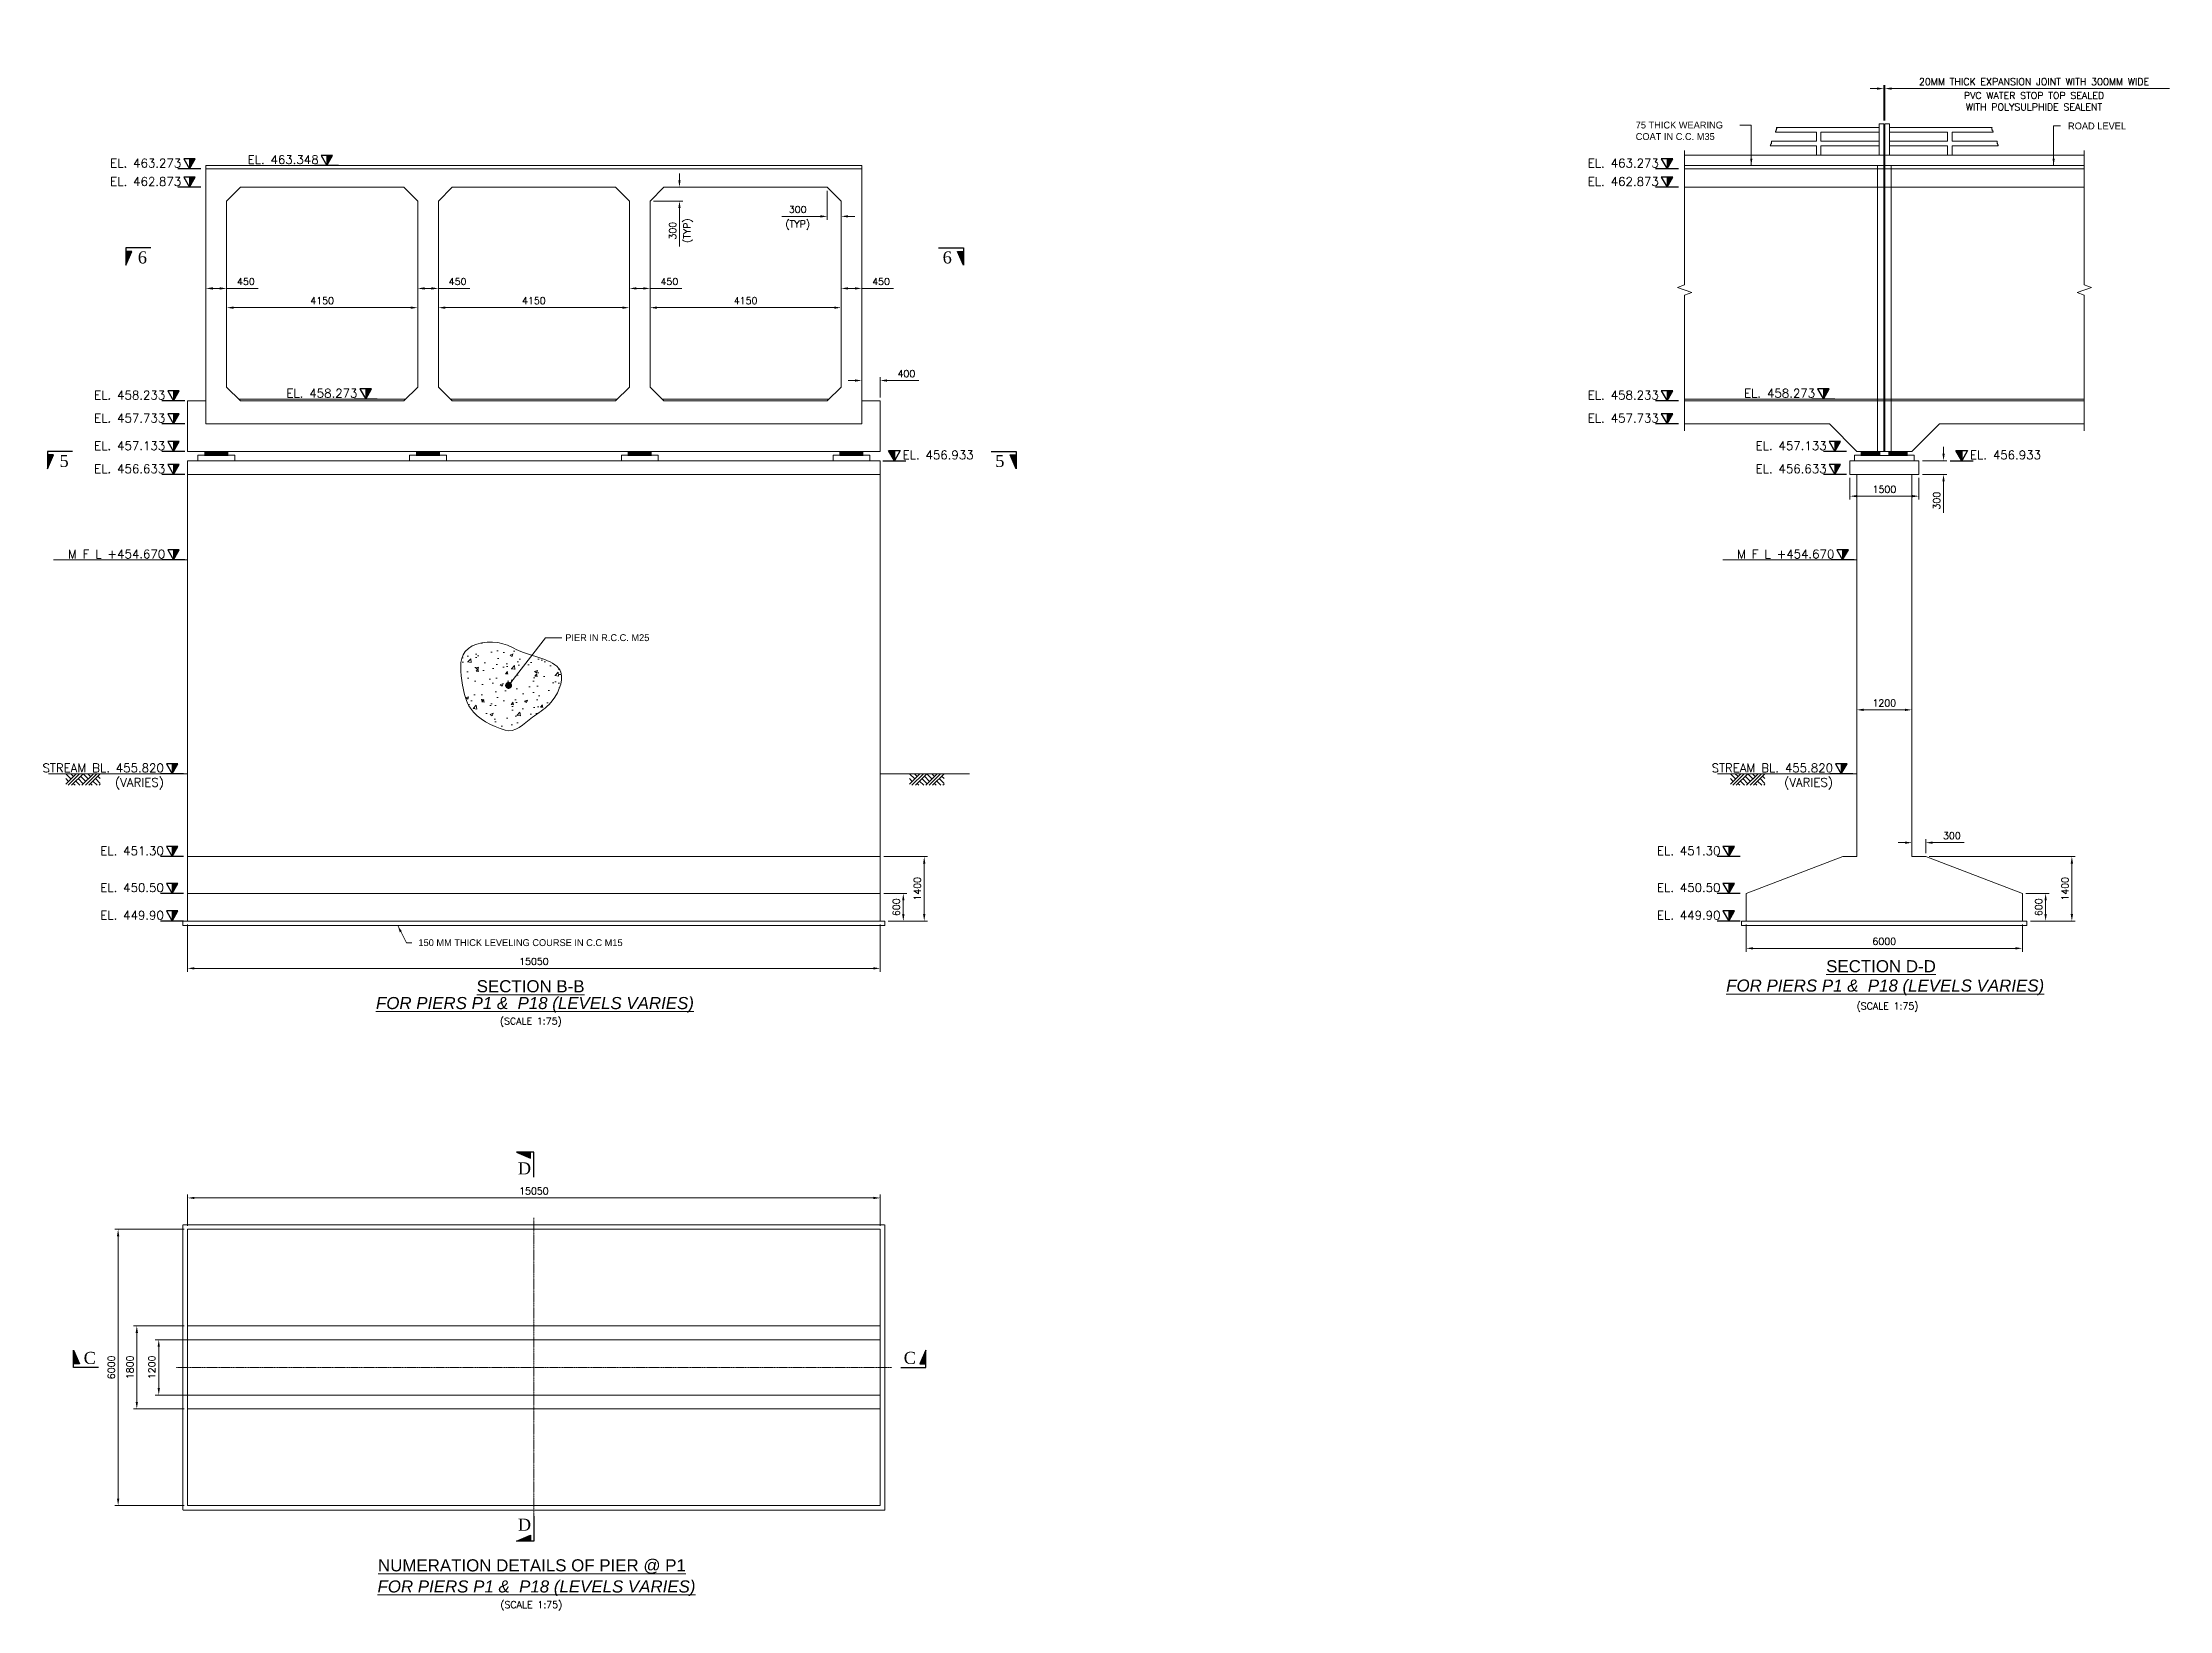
# Model space of a CAD drawing. Extents: x 2542500 to 2835796, y -294794 to -159040.
# Drawn here: x 2682121 to 2728330, y -193115 to -159055 of the extents above; entities that cross this region are included whole.
import ezdxf
from ezdxf.enums import TextEntityAlignment as Align

# ---------------------------------------------------------------- set-up
doc = ezdxf.new("R2010")
doc.units = 0
doc.header["$LTSCALE"] = 8
doc.header["$MEASUREMENT"] = 0
doc.header["$PDMODE"] = 35
doc.linetypes.add('CENTER2', pattern=[1.125, 0.75, -0.125, 0.125, -0.125])
doc.linetypes.add('HIDDEN', pattern=[0.375, 0.25, -0.125])
doc.layers.get('0').update_dxf_attribs({"color": 22, "linetype": 'CONTINUOUS'})
doc.layers.get('DEFPOINTS').update_dxf_attribs({"linetype": 'CONTINUOUS'})
for name, color, linetype, lineweight in [('CENTER', 8, 'CENTER2', 9), ('HANDRAIL', 92, 'CONTINUOUS', 15), ('HATCH SOLID', 253, 'CONTINUOUS', 5), ('LEVEL', 6, 'CONTINUOUS', 20), ('P.C.C', 105, 'CONTINUOUS', 9), ('R_DASHED', 183, 'HIDDEN', 9), ('R_DIMENSION', 8, 'CONTINUOUS', 15), ('R_TEXT G', 7, 'CONTINUOUS', 18), ('R_THIN LINE', 252, 'CONTINUOUS', 9), ('SEC MARK', 1, 'CONTINUOUS', 25), ('TEXT', 4, 'CONTINUOUS', 15), ('TEXT G', 7, 'CONTINUOUS', 18)]:
    doc.layers.add(name, color=color, linetype=linetype, lineweight=lineweight)
doc.layers.add('PUMP', color=4, linetype='CONTINUOUS')
doc.layers.add('R_HATCH', color=7, linetype='CONTINUOUS', lineweight=9, true_color=0xd1d1ff)
doc.styles.add('ARIEL', font='arial.ttf')
doc.styles.add('ROMANDS', font='romand.shx')
doc.styles.add('ROMANS', font='romans.shx')
doc.styles.get("Standard").update_dxf_attribs({"font": ''})
doc.styles.add('TIMES NR', font='times.ttf')
doc.styles.get('Standard').set_extended_font_data('Univers')
doc.dimstyles.new('DIM-75', dxfattribs={"dimscale": 75, "dimtxt": 2, "dimasz": 2, "dimexe": 1, "dimexo": 1, "dimgap": 1, "dimtad": 1, "dimdec": 0, "dimzin": 0, "dimdsep": 46, "dimtxsty": 'ROMANS', "dimcen": 1, "dimclrd": 256, "dimclre": 256, "dimclrt": 7, "dimadec": 0, "dimazin": 0, "dimtfac": 1, "dimtdec": 0, "dimtofl": 0, "dimtmove": 0, "dimatfit": 3, "dimfxl": 1, "dimtolj": 1, "dimtzin": 0, "dimlwd": 9, "dimlwe": 5, "dimarcsym": 0})
doc.dimstyles.new('DIM-75$0', dxfattribs={"dimscale": 75, "dimtxt": 2, "dimasz": 2, "dimexe": 1, "dimexo": 1, "dimgap": 1, "dimtad": 1, "dimdec": 0, "dimzin": 0, "dimdsep": 46, "dimtxsty": 'ROMANS', "dimcen": 1, "dimclrd": 256, "dimclre": 256, "dimclrt": 7, "dimadec": 0, "dimazin": 0, "dimtfac": 1, "dimtdec": 0, "dimtofl": 0, "dimtmove": 0, "dimatfit": 3, "dimfxl": 1, "dimtolj": 1, "dimtzin": 0, "dimlwd": 9, "dimlwe": 5, "dimarcsym": 0})
pattern_1 = [(0, (1255611.122, 67845.8764), (0, 6.985), [5.08, -1.905]), (90, (1255611.122, 67845.8764), (-6.985, 4e-16), [5.08, -1.905])]

msp = doc.modelspace()

# ---------------------------------------------------------------- texts
at = {"layer": 'LEVEL', "char_height": 187.5, "style": 'ROMANDS'}
for s, insert, attachment_point in [('EL. 463.273', (2685133.4, -161580), 3), ('EL. 463.348', (2688119.1, -161505), 3), ('EL. 463.273', (2717235.8, -161580), 3), ('EL. 462.873', (2685133.4, -161980), 3), ('EL. 462.873', (2717235.8, -161980), 3), ('EL. 458.233', (2684785.4, -166620), 3), ('EL. 458.273', (2688961.8, -166580), 3), ('EL. 458.233', (2717235.8, -166620), 3), ('EL. 458.273', (2720632.1, -166580), 3), ('EL. 457.733', (2684785.4, -167120), 3), ('EL. 457.733', (2717235.8, -167120), 3), ('EL. 457.133', (2684785.4, -167720), 3), ('EL. 457.133', (2720881.4, -167720), 3), ('EL. 456.933', (2700806.6, -167920), 1), ('EL. 456.933', (2723996.3, -167920), 1), ('EL. 456.633', (2684785.4, -168220), 3), ('EL. 456.633', (2720881.4, -168220), 3), ('M F L +454.670', (2684785.4, -170072), 3), ('M F L +454.670', (2721049.1, -170072), 3), ('STREAM BL. 455.820 \\P(VARIES)', (2684756.6, -174720), 3), ('STREAM BL. 455.820 \\P(VARIES)', (2721020.2, -174720), 3), ('EL. 451.30', (2684756.6, -176520), 3), ('EL. 451.30', (2718576, -176520), 3), ('EL. 450.50', (2684756.6, -177320), 3), ('EL. 450.50', (2718576, -177320), 3), ('EL. 449.90', (2684756.6, -177920), 3), ('EL. 449.90', (2718576, -177920), 3)]:
    msp.add_mtext(s, dxfattribs=dict(at, insert=insert, attachment_point=attachment_point))
at = {"layer": 'R_TEXT G', "lineweight": 13, "ltscale": 0.13, "char_height": 150}
for s, insert, width, attachment_point in [('\\A1;75 THICK WEARING COAT IN C.C. M35', (2716734.2, -161173.6), 2410.45, 7), ('PIER IN R.C.C. M25', (2693477, -171907.5), 4439.582, 1), ('\\A1;150 MM THICK LEVELING COURSE IN C.C M15', (2690287.6, -178532.8), 6874.917, 1)]:
    msp.add_mtext(s, dxfattribs=dict(at, insert=insert, width=width, attachment_point=attachment_point))
at = {"layer": 'R_TEXT G', "lineweight": 13, "ltscale": 0.13, "insert": (2726127, -160791.2), "char_height": 150, "attachment_point": 1}
msp.add_mtext('\\A1;ROAD LEVEL', dxfattribs=at)
at = {"layer": 'TEXT', "color": 1, "lineweight": 13, "char_height": 262.5, "width": 7433.008, "attachment_point": 8, "style": 'ARIEL'}
for s, insert in [('{\\LSECTION D-D}', (2722063.6, -179254.8)), ('{\\LSECTION B-B}', (2692724.9, -179689.8)), ('{\\fArial|b0|i1|c0|p34;\\LFOR PIERS P1 &  P18 (LEVELS VARIES)}', (2722154.4, -179750.2)), ('{\\fArial|b0|i1|c0|p34;\\LFOR PIERS P1 &  P18 (LEVELS VARIES)}', (2692818.7, -180130.4)), ('{\\LNUMERATION DETAILS OF PIER @ P1}', (2692753.4, -192319.1)), ('{\\fArial|b0|i1|c0|p34;\\LFOR PIERS P1 &  P18 (LEVELS VARIES)}', (2692852.2, -192804))]:
    msp.add_mtext(s, dxfattribs=dict(at, insert=insert))
at = {"layer": 'TEXT G', "style": 'ROMANS'}
for p in [(2692729.2, -180238), (2722205.5, -179909.4), (2692739.5, -192915.4)]:
    msp.add_text('(SCALE 1:75)', height=150, dxfattribs=at).set_placement(p, align=Align.TOP_CENTER)

# ---------------------------------------------------------------- blocks, each defined once
blk = doc.blocks.new('*D122')
at = {"layer": 'DEFPOINTS', "color": 0, "transparency": 16777216}
for p in [(2685271, -184154), (2685271, -184835), (2700321, -184835)]:
    blk.add_point(p, dxfattribs=at)
at = {"layer": 'R_DIMENSION', "lineweight": 5, "transparency": 16777216}
for p, q in [((2685271, -184760), (2685271, -184079)), ((2700321, -184760), (2700321, -184079))]:
    blk.add_line(p, q, dxfattribs=at)
at = {"layer": 'R_DIMENSION', "lineweight": 9, "transparency": 16777216}
blk.add_line((2700171, -184154), (2685421, -184154), dxfattribs=at)
at = {"layer": 'R_DIMENSION', "transparency": 16777216}
for points in [[(2685421, -184129), (2685421, -184179), (2685271, -184154)], [(2700171, -184129), (2700171, -184179), (2700321, -184154)]]:
    blk.add_solid(points, dxfattribs=at)
at = {"layer": 'R_DIMENSION', "color": 7, "transparency": 16777216, "insert": (2692796, -184004), "char_height": 150, "attachment_point": 5, "style": 'ROMANS'}
blk.add_mtext('\\A1;15050', dxfattribs=at)
blk = doc.blocks.new('*D123')
at = {"layer": 'DEFPOINTS', "color": 0, "transparency": 16777216}
for p in [(2685345, -187235), (2684646, -188435), (2685345, -188435)]:
    blk.add_point(p, dxfattribs=at)
at = {"layer": 'R_DIMENSION', "lineweight": 5, "transparency": 16777216}
for p, q in [((2685270, -187235), (2684571, -187235)), ((2685270, -188435), (2684571, -188435))]:
    blk.add_line(p, q, dxfattribs=at)
at = {"layer": 'R_DIMENSION', "lineweight": 9, "transparency": 16777216}
blk.add_line((2684646, -187385), (2684646, -188285), dxfattribs=at)
at = {"layer": 'R_DIMENSION', "transparency": 16777216}
for points in [[(2684621, -187385), (2684671, -187385), (2684646, -187235)], [(2684621, -188285), (2684671, -188285), (2684646, -188435)]]:
    blk.add_solid(points, dxfattribs=at)
at = {"layer": 'R_DIMENSION', "color": 7, "transparency": 16777216, "insert": (2684496, -187835), "char_height": 150, "attachment_point": 5, "rotation": 90, "style": 'ROMANS'}
blk.add_mtext('\\A1;1200', dxfattribs=at)
blk = doc.blocks.new('*D124')
at = {"layer": 'DEFPOINTS', "color": 0, "transparency": 16777216}
for p in [(2685271, -184835), (2683763, -190835), (2685271, -190835)]:
    blk.add_point(p, dxfattribs=at)
at = {"layer": 'R_DIMENSION', "lineweight": 5, "transparency": 16777216}
for p, q in [((2685196, -184835), (2683688, -184835)), ((2685196, -190835), (2683688, -190835))]:
    blk.add_line(p, q, dxfattribs=at)
at = {"layer": 'R_DIMENSION', "lineweight": 9, "transparency": 16777216}
blk.add_line((2683763, -184985), (2683763, -190685), dxfattribs=at)
at = {"layer": 'R_DIMENSION', "transparency": 16777216}
for points in [[(2683738, -184985), (2683788, -184985), (2683763, -184835)], [(2683738, -190685), (2683788, -190685), (2683763, -190835)]]:
    blk.add_solid(points, dxfattribs=at)
at = {"layer": 'R_DIMENSION', "color": 7, "transparency": 16777216, "insert": (2683613, -187835), "char_height": 150, "attachment_point": 5, "rotation": 90, "style": 'ROMANS'}
blk.add_mtext('\\A1;6000', dxfattribs=at)
blk = doc.blocks.new('A$C6F2721C1')
at = {"layer": 'HATCH SOLID'}
blk.add_hatch(color=256, dxfattribs=at).paths.add_polyline_path([(188, 100), (362, 100), (362, 500)])
at = {"layer": 'SEC MARK'}
blk.add_lwpolyline([(-362, 0), (362, 0), (362, 500), (188, 100), (362, 100)], dxfattribs=at)
at = {"layer": 'SEC MARK', "style": 'TIMES NR'}
blk.add_attdef('SECTEXT', text='', height=350, dxfattribs=at).set_placement((-104, 275), align=Align.MIDDLE_CENTER)
blk = doc.blocks.new('*D131')
at = {"layer": 'DEFPOINTS', "color": 0, "transparency": 16777216}
for p in [(2684169, -186935), (2685271, -186935), (2685271, -188735)]:
    blk.add_point(p, dxfattribs=at)
at = {"layer": 'R_DIMENSION', "lineweight": 5, "transparency": 16777216}
for p, q in [((2685196, -186935), (2684094, -186935)), ((2685196, -188735), (2684094, -188735))]:
    blk.add_line(p, q, dxfattribs=at)
at = {"layer": 'R_DIMENSION', "lineweight": 9, "transparency": 16777216}
blk.add_line((2684169, -188585), (2684169, -187085), dxfattribs=at)
at = {"layer": 'R_DIMENSION', "transparency": 16777216}
for points in [[(2684144, -187085), (2684194, -187085), (2684169, -186935)], [(2684144, -188585), (2684194, -188585), (2684169, -188735)]]:
    blk.add_solid(points, dxfattribs=at)
at = {"layer": 'R_DIMENSION', "color": 7, "transparency": 16777216, "insert": (2684019, -187835), "char_height": 150, "attachment_point": 5, "rotation": 90, "style": 'ROMANS'}
blk.add_mtext('\\A1;1800', dxfattribs=at)
blk = doc.blocks.new('jord1')
at = {"layer": 'P.C.C'}
for p, q in [((0, 0), (1.12, -1.12)), ((2.25, 0), (0, -2.25)), ((3, 0), (0.5, -2.5)), ((1.66, -0.59), (1.06, 0)), ((3.75, 0), (1.25, -2.5)), ((6, 0), (3.5, -2.5)), ((3.75, 0), (4.87, -1.12)), ((6.75, 0), (4.25, -2.5)), ((4.81, 0), (5.4, -0.59)), ((7.5, 0), (5, -2.5)), ((5.87, 0), (5.93, -0.06)), ((0, -1.06), (0.59, -1.66)), ((0, -2.12), (0.06, -2.19)), ((1.63, -2.12), (2.01, -2.5)), ((2.16, -1.59), (3.07, -2.5)), ((2.69, -1.06), (3.81, -2.19)), ((3.22, -0.53), (4.34, -1.66)), ((5.38, -2.12), (5.76, -2.5)), ((5.91, -1.59), (6.82, -2.5)), ((6.44, -1.06), (7.5, -2.12)), ((6.97, -0.53), (7.5, -1.06)), ((7.5, -2.25), (7.25, -2.5))]:
    blk.add_line(p, q, dxfattribs=at)
blk = doc.blocks.new('A$C71181FDA')
at = {"layer": 'HATCH SOLID', "ltscale": 100}
blk.add_hatch(color=256, dxfattribs=at).paths.add_polyline_path([(948, 0), (948, 828), (474, 828)])
at = {"layer": 'SEC MARK'}
for p, q in [((0, 0), (1896, 0)), ((948, 828), (948, 0))]:
    blk.add_line(p, q, dxfattribs=at)
blk.add_lwpolyline([(948, 0), (474, 828), (1422, 828), (948, 0)], dxfattribs=at)
blk = doc.blocks.new('*D39')
at = {"layer": 'DEFPOINTS', "color": 0, "transparency": 16777216}
for p in [(2700321, -176739), (2700421, -178139), (2701276, -178139)]:
    blk.add_point(p, dxfattribs=at)
at = {"layer": 'R_DIMENSION', "lineweight": 5, "transparency": 16777216}
for p, q in [((2700396, -176739), (2701351, -176739)), ((2700496, -178139), (2701351, -178139))]:
    blk.add_line(p, q, dxfattribs=at)
at = {"layer": 'R_DIMENSION', "lineweight": 9, "transparency": 16777216}
blk.add_line((2701276, -176889), (2701276, -177989), dxfattribs=at)
at = {"layer": 'R_DIMENSION', "transparency": 16777216}
for points in [[(2701251, -176889), (2701301, -176889), (2701276, -176739)], [(2701251, -177989), (2701301, -177989), (2701276, -178139)]]:
    blk.add_solid(points, dxfattribs=at)
at = {"layer": 'R_DIMENSION', "color": 7, "transparency": 16777216, "insert": (2701126, -177439), "char_height": 150, "attachment_point": 5, "rotation": 90, "style": 'ROMANS'}
blk.add_mtext('\\A1;1400', dxfattribs=at)
blk = doc.blocks.new('*D40')
at = {"layer": 'DEFPOINTS', "color": 0, "transparency": 16777216}
for p in [(2685271, -178139), (2700321, -178139), (2685271, -179167)]:
    blk.add_point(p, dxfattribs=at)
at = {"layer": 'R_DIMENSION', "lineweight": 5, "transparency": 16777216}
for p, q in [((2685271, -178214), (2685271, -179242)), ((2700321, -178214), (2700321, -179242))]:
    blk.add_line(p, q, dxfattribs=at)
at = {"layer": 'R_DIMENSION', "lineweight": 9, "transparency": 16777216}
blk.add_line((2700171, -179167), (2685421, -179167), dxfattribs=at)
at = {"layer": 'R_DIMENSION', "transparency": 16777216}
for points in [[(2685421, -179142), (2685421, -179192), (2685271, -179167)], [(2700171, -179142), (2700171, -179192), (2700321, -179167)]]:
    blk.add_solid(points, dxfattribs=at)
at = {"layer": 'R_DIMENSION', "color": 7, "transparency": 16777216, "insert": (2692796, -179017), "char_height": 150, "attachment_point": 5, "style": 'ROMANS'}
blk.add_mtext('\\A1;15050', dxfattribs=at)
blk = doc.blocks.new('*D41')
at = {"layer": 'DEFPOINTS', "color": 0, "transparency": 16777216}
for p in [(2685671, -164136), (2686121, -164136), (2686121, -164396)]:
    blk.add_point(p, dxfattribs=at)
at = {"layer": 'R_DIMENSION', "lineweight": 5, "transparency": 16777216}
for p, q in [((2685671, -164211), (2685671, -164471)), ((2686121, -164211), (2686121, -164471))]:
    blk.add_line(p, q, dxfattribs=at)
at = {"layer": 'R_DIMENSION', "lineweight": 9, "transparency": 16777216}
for p, q in [((2685821, -164396), (2685971, -164396)), ((2686121, -164396), (2686807, -164396))]:
    blk.add_line(p, q, dxfattribs=at)
at = {"layer": 'R_DIMENSION', "transparency": 16777216}
for points in [[(2685821, -164371), (2685821, -164421), (2685671, -164396)], [(2685971, -164371), (2685971, -164421), (2686121, -164396)]]:
    blk.add_solid(points, dxfattribs=at)
at = {"layer": 'R_DIMENSION', "color": 7, "transparency": 16777216, "insert": (2686539, -164246), "char_height": 150, "attachment_point": 5, "style": 'ROMANS'}
blk.add_mtext('\\A1;450', dxfattribs=at)
blk = doc.blocks.new('*D42')
at = {"layer": 'DEFPOINTS', "color": 0, "transparency": 16777216}
for p in [(2690271, -164136), (2690721, -164136), (2690721, -164396)]:
    blk.add_point(p, dxfattribs=at)
at = {"layer": 'R_DIMENSION', "lineweight": 5, "transparency": 16777216}
for p, q in [((2690271, -164211), (2690271, -164471)), ((2690721, -164211), (2690721, -164471))]:
    blk.add_line(p, q, dxfattribs=at)
at = {"layer": 'R_DIMENSION', "lineweight": 9, "transparency": 16777216}
for p, q in [((2690421, -164396), (2690571, -164396)), ((2690721, -164396), (2691407, -164396))]:
    blk.add_line(p, q, dxfattribs=at)
at = {"layer": 'R_DIMENSION', "transparency": 16777216}
for points in [[(2690421, -164371), (2690421, -164421), (2690271, -164396)], [(2690571, -164371), (2690571, -164421), (2690721, -164396)]]:
    blk.add_solid(points, dxfattribs=at)
at = {"layer": 'R_DIMENSION', "color": 7, "transparency": 16777216, "insert": (2691139, -164246), "char_height": 150, "attachment_point": 5, "style": 'ROMANS'}
blk.add_mtext('\\A1;450', dxfattribs=at)
blk = doc.blocks.new('*D43')
at = {"layer": 'DEFPOINTS', "color": 0, "transparency": 16777216}
for p in [(2694871, -164136), (2695321, -164136), (2695321, -164396)]:
    blk.add_point(p, dxfattribs=at)
at = {"layer": 'R_DIMENSION', "lineweight": 5, "transparency": 16777216}
for p, q in [((2694871, -164211), (2694871, -164471)), ((2695321, -164211), (2695321, -164471))]:
    blk.add_line(p, q, dxfattribs=at)
at = {"layer": 'R_DIMENSION', "lineweight": 9, "transparency": 16777216}
for p, q in [((2695021, -164396), (2695171, -164396)), ((2695321, -164396), (2696007, -164396))]:
    blk.add_line(p, q, dxfattribs=at)
at = {"layer": 'R_DIMENSION', "transparency": 16777216}
for points in [[(2695021, -164371), (2695021, -164421), (2694871, -164396)], [(2695171, -164371), (2695171, -164421), (2695321, -164396)]]:
    blk.add_solid(points, dxfattribs=at)
at = {"layer": 'R_DIMENSION', "color": 7, "transparency": 16777216, "insert": (2695739, -164246), "char_height": 150, "attachment_point": 5, "style": 'ROMANS'}
blk.add_mtext('\\A1;450', dxfattribs=at)
blk = doc.blocks.new('*D44')
at = {"layer": 'DEFPOINTS', "color": 0, "transparency": 16777216}
for p in [(2699471, -164136), (2699921, -164136), (2699921, -164396)]:
    blk.add_point(p, dxfattribs=at)
at = {"layer": 'R_DIMENSION', "lineweight": 5, "transparency": 16777216}
for p, q in [((2699471, -164211), (2699471, -164471)), ((2699921, -164211), (2699921, -164471))]:
    blk.add_line(p, q, dxfattribs=at)
at = {"layer": 'R_DIMENSION', "lineweight": 9, "transparency": 16777216}
for p, q in [((2699621, -164396), (2699771, -164396)), ((2699921, -164396), (2700607, -164396))]:
    blk.add_line(p, q, dxfattribs=at)
at = {"layer": 'R_DIMENSION', "transparency": 16777216}
for points in [[(2699621, -164371), (2699621, -164421), (2699471, -164396)], [(2699771, -164371), (2699771, -164421), (2699921, -164396)]]:
    blk.add_solid(points, dxfattribs=at)
at = {"layer": 'R_DIMENSION', "color": 7, "transparency": 16777216, "insert": (2700339, -164246), "char_height": 150, "attachment_point": 5, "style": 'ROMANS'}
blk.add_mtext('\\A1;450', dxfattribs=at)
blk = doc.blocks.new('*D45')
at = {"layer": 'DEFPOINTS', "color": 0, "transparency": 16777216}
for p in [(2686121, -164553), (2690271, -164553), (2690271, -164814)]:
    blk.add_point(p, dxfattribs=at)
at = {"layer": 'R_DIMENSION', "lineweight": 5, "transparency": 16777216}
for p, q in [((2686121, -164628), (2686121, -164889)), ((2690271, -164628), (2690271, -164889))]:
    blk.add_line(p, q, dxfattribs=at)
at = {"layer": 'R_DIMENSION', "lineweight": 9, "transparency": 16777216}
blk.add_line((2686271, -164814), (2690121, -164814), dxfattribs=at)
at = {"layer": 'R_DIMENSION', "transparency": 16777216}
for points in [[(2686271, -164789), (2686271, -164839), (2686121, -164814)], [(2690121, -164789), (2690121, -164839), (2690271, -164814)]]:
    blk.add_solid(points, dxfattribs=at)
at = {"layer": 'R_DIMENSION', "color": 7, "transparency": 16777216, "insert": (2688196, -164664), "char_height": 150, "attachment_point": 5, "style": 'ROMANS'}
blk.add_mtext('\\A1;4150', dxfattribs=at)
blk = doc.blocks.new('*D46')
at = {"layer": 'DEFPOINTS', "color": 0, "transparency": 16777216}
for p in [(2690721, -164553), (2690721, -164814), (2694871, -164553)]:
    blk.add_point(p, dxfattribs=at)
at = {"layer": 'R_DIMENSION', "lineweight": 5, "transparency": 16777216}
for p, q in [((2690721, -164628), (2690721, -164889)), ((2694871, -164628), (2694871, -164889))]:
    blk.add_line(p, q, dxfattribs=at)
at = {"layer": 'R_DIMENSION', "lineweight": 9, "transparency": 16777216}
blk.add_line((2694721, -164814), (2690871, -164814), dxfattribs=at)
at = {"layer": 'R_DIMENSION', "transparency": 16777216}
for points in [[(2690871, -164789), (2690871, -164839), (2690721, -164814)], [(2694721, -164789), (2694721, -164839), (2694871, -164814)]]:
    blk.add_solid(points, dxfattribs=at)
at = {"layer": 'R_DIMENSION', "color": 7, "transparency": 16777216, "insert": (2692796, -164664), "char_height": 150, "attachment_point": 5, "style": 'ROMANS'}
blk.add_mtext('\\A1;4150', dxfattribs=at)
blk = doc.blocks.new('*D47')
at = {"layer": 'DEFPOINTS', "color": 0, "transparency": 16777216}
for p in [(2695321, -164553), (2695321, -164814), (2699471, -164553)]:
    blk.add_point(p, dxfattribs=at)
at = {"layer": 'R_DIMENSION', "lineweight": 5, "transparency": 16777216}
for p, q in [((2695321, -164628), (2695321, -164889)), ((2699471, -164628), (2699471, -164889))]:
    blk.add_line(p, q, dxfattribs=at)
at = {"layer": 'R_DIMENSION', "lineweight": 9, "transparency": 16777216}
blk.add_line((2699321, -164814), (2695471, -164814), dxfattribs=at)
at = {"layer": 'R_DIMENSION', "transparency": 16777216}
for points in [[(2695471, -164789), (2695471, -164839), (2695321, -164814)], [(2699321, -164789), (2699321, -164839), (2699471, -164814)]]:
    blk.add_solid(points, dxfattribs=at)
at = {"layer": 'R_DIMENSION', "color": 7, "transparency": 16777216, "insert": (2697396, -164664), "char_height": 150, "attachment_point": 5, "style": 'ROMANS'}
blk.add_mtext('\\A1;4150', dxfattribs=at)
blk = doc.blocks.new('*D48')
at = {"layer": 'DEFPOINTS', "color": 0, "transparency": 16777216}
for p in [(2695321, -162499), (2695621, -162199), (2695959, -162499)]:
    blk.add_point(p, dxfattribs=at)
at = {"layer": 'R_DIMENSION', "lineweight": 9, "transparency": 16777216}
for p, q in [((2695959, -162049), (2695959, -161899)), ((2695959, -162649), (2695959, -163484))]:
    blk.add_line(p, q, dxfattribs=at)
at = {"layer": 'R_DIMENSION', "lineweight": 5, "transparency": 16777216}
for p, q in [((2695396, -162499), (2696034, -162499)), ((2695696, -162199), (2696034, -162199))]:
    blk.add_line(p, q, dxfattribs=at)
at = {"layer": 'R_DIMENSION', "transparency": 16777216}
for points in [[(2695934, -162049), (2695984, -162049), (2695959, -162199)], [(2695934, -162649), (2695984, -162649), (2695959, -162499)]]:
    blk.add_solid(points, dxfattribs=at)
at = {"layer": 'R_DIMENSION', "color": 7, "transparency": 16777216, "char_height": 150, "attachment_point": 5, "rotation": 90, "style": 'ROMANS'}
for s, insert in [('\\A1;300', (2695809, -163142)), ('\\A1;(TYP)', (2696148, -163142))]:
    blk.add_mtext(s, dxfattribs=dict(at, insert=insert))
blk = doc.blocks.new('*D49')
at = {"layer": 'DEFPOINTS', "color": 0, "transparency": 16777216}
for p in [(2699171, -162199), (2699471, -162499), (2699171, -162831)]:
    blk.add_point(p, dxfattribs=at)
at = {"layer": 'R_DIMENSION', "lineweight": 5, "transparency": 16777216}
for p, q in [((2699171, -162274), (2699171, -162906)), ((2699471, -162574), (2699471, -162906))]:
    blk.add_line(p, q, dxfattribs=at)
at = {"layer": 'R_DIMENSION', "lineweight": 9, "transparency": 16777216}
for p, q in [((2699021, -162831), (2698185, -162831)), ((2699621, -162831), (2699771, -162831))]:
    blk.add_line(p, q, dxfattribs=at)
at = {"layer": 'R_DIMENSION', "transparency": 16777216}
for points in [[(2699021, -162806), (2699021, -162856), (2699171, -162831)], [(2699621, -162806), (2699621, -162856), (2699471, -162831)]]:
    blk.add_solid(points, dxfattribs=at)
at = {"layer": 'R_DIMENSION', "color": 7, "transparency": 16777216, "char_height": 150, "attachment_point": 5, "style": 'ROMANS'}
for s, insert in [('\\A1;300', (2698528, -162681)), ('\\A1;(TYP)', (2698528, -163020))]:
    blk.add_mtext(s, dxfattribs=dict(at, insert=insert))
blk = doc.blocks.new('*D50')
at = {"layer": 'DEFPOINTS', "color": 0, "transparency": 16777216}
for p in [(2700321, -166397), (2699921, -166839), (2700321, -166839)]:
    blk.add_point(p, dxfattribs=at)
at = {"layer": 'R_DIMENSION', "lineweight": 5, "transparency": 16777216}
for p, q in [((2699921, -166764), (2699921, -166322)), ((2700321, -166764), (2700321, -166322))]:
    blk.add_line(p, q, dxfattribs=at)
at = {"layer": 'R_DIMENSION', "lineweight": 9, "transparency": 16777216}
for p, q in [((2699771, -166397), (2699621, -166397)), ((2700471, -166397), (2701157, -166397))]:
    blk.add_line(p, q, dxfattribs=at)
at = {"layer": 'R_DIMENSION', "transparency": 16777216}
for points in [[(2699771, -166372), (2699771, -166422), (2699921, -166397)], [(2700471, -166372), (2700471, -166422), (2700321, -166397)]]:
    blk.add_solid(points, dxfattribs=at)
at = {"layer": 'R_DIMENSION', "color": 7, "transparency": 16777216, "insert": (2700889, -166247), "char_height": 150, "attachment_point": 5, "style": 'ROMANS'}
blk.add_mtext('\\A1;400', dxfattribs=at)
blk = doc.blocks.new('*D51')
at = {"layer": 'DEFPOINTS', "color": 0, "ltscale": 0.13, "transparency": 16777216}
for p in [(2722145, -160055), (2722125, -160824), (2722145, -160824)]:
    blk.add_point(p, dxfattribs=at)
at = {"layer": 'R_DIMENSION', "lineweight": 9, "ltscale": 0.13, "transparency": 16777216}
for p, q in [((2721975, -160055), (2721825, -160055)), ((2722295, -160055), (2728330, -160055))]:
    blk.add_line(p, q, dxfattribs=at)
at = {"layer": 'R_DIMENSION', "lineweight": 5, "ltscale": 0.13, "transparency": 16777216}
for p, q in [((2722125, -160749), (2722125, -159980)), ((2722145, -160749), (2722145, -159980))]:
    blk.add_line(p, q, dxfattribs=at)
at = {"layer": 'R_DIMENSION', "ltscale": 0.13, "transparency": 16777216}
for points in [[(2721975, -160030), (2721975, -160080), (2722125, -160055)], [(2722295, -160030), (2722295, -160080), (2722145, -160055)]]:
    blk.add_solid(points, dxfattribs=at)
at = {"layer": 'R_DIMENSION', "color": 7, "lineweight": 13, "ltscale": 0.13, "transparency": 16777216, "char_height": 150, "attachment_point": 5, "style": 'ROMANS'}
for s, insert in [('\\A1;20MM THICK EXPANSION JOINT WITH 300MM WIDE', (2725388, -159905)), ('\\A1;PVC WATER STOP TOP SEALED \\PWITH POLYSULPHIDE SEALENT', (2725388, -160330))]:
    blk.add_mtext(s, dxfattribs=dict(at, insert=insert))
blk = doc.blocks.new('*D52')
at = {"layer": 'DEFPOINTS', "color": 0, "transparency": 16777216}
for p in [(2722888, -168139), (2722888, -168439), (2723422, -168439)]:
    blk.add_point(p, dxfattribs=at)
at = {"layer": 'R_DIMENSION', "lineweight": 5, "transparency": 16777216}
for p, q in [((2722963, -168139), (2723497, -168139)), ((2722963, -168439), (2723497, -168439))]:
    blk.add_line(p, q, dxfattribs=at)
at = {"layer": 'R_DIMENSION', "lineweight": 9, "transparency": 16777216}
for p, q in [((2723422, -167989), (2723422, -167839)), ((2723422, -168589), (2723422, -169274))]:
    blk.add_line(p, q, dxfattribs=at)
at = {"layer": 'R_DIMENSION', "transparency": 16777216}
for points in [[(2723397, -167989), (2723447, -167989), (2723422, -168139)], [(2723397, -168589), (2723447, -168589), (2723422, -168439)]]:
    blk.add_solid(points, dxfattribs=at)
at = {"layer": 'R_DIMENSION', "color": 7, "transparency": 16777216, "insert": (2723272, -169007), "char_height": 150, "attachment_point": 5, "rotation": 90, "style": 'ROMANS'}
blk.add_mtext('\\A1;300', dxfattribs=at)
blk = doc.blocks.new('*D53')
at = {"layer": 'DEFPOINTS', "color": 0, "transparency": 16777216}
for p in [(2725135, -177539), (2725640, -177539), (2725235, -178139)]:
    blk.add_point(p, dxfattribs=at)
at = {"layer": 'R_DIMENSION', "lineweight": 5, "transparency": 16777216}
for p, q in [((2725210, -177539), (2725715, -177539)), ((2725310, -178139), (2725715, -178139))]:
    blk.add_line(p, q, dxfattribs=at)
at = {"layer": 'R_DIMENSION', "lineweight": 9, "transparency": 16777216}
blk.add_line((2725640, -177989), (2725640, -177689), dxfattribs=at)
at = {"layer": 'R_DIMENSION', "transparency": 16777216}
for points in [[(2725615, -177689), (2725665, -177689), (2725640, -177539)], [(2725615, -177989), (2725665, -177989), (2725640, -178139)]]:
    blk.add_solid(points, dxfattribs=at)
at = {"layer": 'R_DIMENSION', "color": 7, "transparency": 16777216, "insert": (2725490, -177839), "char_height": 150, "attachment_point": 5, "rotation": 90, "style": 'ROMANS'}
blk.add_mtext('\\A1;600', dxfattribs=at)
blk = doc.blocks.new('*D54')
at = {"layer": 'DEFPOINTS', "color": 0, "transparency": 16777216}
for p in [(2723035, -176739), (2726210, -176739), (2725235, -178139)]:
    blk.add_point(p, dxfattribs=at)
at = {"layer": 'R_DIMENSION', "lineweight": 5, "transparency": 16777216}
for p, q in [((2723110, -176739), (2726285, -176739)), ((2725310, -178139), (2726285, -178139))]:
    blk.add_line(p, q, dxfattribs=at)
at = {"layer": 'R_DIMENSION', "lineweight": 9, "transparency": 16777216}
blk.add_line((2726210, -177989), (2726210, -176889), dxfattribs=at)
at = {"layer": 'R_DIMENSION', "transparency": 16777216}
for points in [[(2726185, -176889), (2726235, -176889), (2726210, -176739)], [(2726185, -177989), (2726235, -177989), (2726210, -178139)]]:
    blk.add_solid(points, dxfattribs=at)
at = {"layer": 'R_DIMENSION', "color": 7, "transparency": 16777216, "insert": (2726060, -177439), "char_height": 150, "attachment_point": 5, "rotation": 90, "style": 'ROMANS'}
blk.add_mtext('\\A1;1400', dxfattribs=at)
blk = doc.blocks.new('*D55')
at = {"layer": 'DEFPOINTS', "color": 0, "transparency": 16777216}
for p in [(2719135, -178139), (2725135, -178139), (2725135, -178732)]:
    blk.add_point(p, dxfattribs=at)
at = {"layer": 'R_DIMENSION', "lineweight": 5, "transparency": 16777216}
for p, q in [((2719135, -178214), (2719135, -178807)), ((2725135, -178214), (2725135, -178807))]:
    blk.add_line(p, q, dxfattribs=at)
at = {"layer": 'R_DIMENSION', "lineweight": 9, "transparency": 16777216}
blk.add_line((2719285, -178732), (2724985, -178732), dxfattribs=at)
at = {"layer": 'R_DIMENSION', "transparency": 16777216}
for points in [[(2719285, -178707), (2719285, -178757), (2719135, -178732)], [(2724985, -178707), (2724985, -178757), (2725135, -178732)]]:
    blk.add_solid(points, dxfattribs=at)
at = {"layer": 'R_DIMENSION', "color": 7, "transparency": 16777216, "insert": (2722135, -178582), "char_height": 150, "attachment_point": 5, "style": 'ROMANS'}
blk.add_mtext('\\A1;6000', dxfattribs=at)
blk = doc.blocks.new('*D56')
at = {"layer": 'DEFPOINTS', "color": 0, "transparency": 16777216}
for p in [(2723035, -176436), (2722735, -176739), (2723035, -176739)]:
    blk.add_point(p, dxfattribs=at)
at = {"layer": 'R_DIMENSION', "lineweight": 9, "transparency": 16777216}
for p, q in [((2722585, -176436), (2722435, -176436)), ((2723185, -176436), (2723870, -176436))]:
    blk.add_line(p, q, dxfattribs=at)
at = {"layer": 'R_DIMENSION', "lineweight": 5, "transparency": 16777216}
for p, q in [((2722735, -176664), (2722735, -176361)), ((2723035, -176664), (2723035, -176361))]:
    blk.add_line(p, q, dxfattribs=at)
at = {"layer": 'R_DIMENSION', "transparency": 16777216}
for points in [[(2722585, -176411), (2722585, -176461), (2722735, -176436)], [(2723185, -176411), (2723185, -176461), (2723035, -176436)]]:
    blk.add_solid(points, dxfattribs=at)
at = {"layer": 'R_DIMENSION', "color": 7, "transparency": 16777216, "insert": (2723603, -176286), "char_height": 150, "attachment_point": 5, "style": 'ROMANS'}
blk.add_mtext('\\A1;300', dxfattribs=at)
blk = doc.blocks.new('*D57')
at = {"layer": 'DEFPOINTS', "color": 0, "transparency": 16777216}
for p in [(2722735, -173551), (2721535, -173950), (2722735, -173950)]:
    blk.add_point(p, dxfattribs=at)
at = {"layer": 'R_DIMENSION', "lineweight": 5, "transparency": 16777216}
for p, q in [((2721535, -173875), (2721535, -173476)), ((2722735, -173875), (2722735, -173476))]:
    blk.add_line(p, q, dxfattribs=at)
at = {"layer": 'R_DIMENSION', "lineweight": 9, "transparency": 16777216}
blk.add_line((2721685, -173551), (2722585, -173551), dxfattribs=at)
at = {"layer": 'R_DIMENSION', "transparency": 16777216}
for points in [[(2721685, -173526), (2721685, -173576), (2721535, -173551)], [(2722585, -173526), (2722585, -173576), (2722735, -173551)]]:
    blk.add_solid(points, dxfattribs=at)
at = {"layer": 'R_DIMENSION', "color": 7, "transparency": 16777216, "insert": (2722135, -173401), "char_height": 150, "attachment_point": 5, "style": 'ROMANS'}
blk.add_mtext('\\A1;1200', dxfattribs=at)
blk = doc.blocks.new('*D58')
at = {"layer": 'DEFPOINTS', "color": 0, "transparency": 16777216}
for p in [(2721388, -168439), (2722888, -168439), (2722888, -168909)]:
    blk.add_point(p, dxfattribs=at)
at = {"layer": 'R_DIMENSION', "lineweight": 5, "transparency": 16777216}
for p, q in [((2721388, -168514), (2721388, -168984)), ((2722888, -168514), (2722888, -168984))]:
    blk.add_line(p, q, dxfattribs=at)
at = {"layer": 'R_DIMENSION', "lineweight": 9, "transparency": 16777216}
blk.add_line((2721538, -168909), (2722738, -168909), dxfattribs=at)
at = {"layer": 'R_DIMENSION', "transparency": 16777216}
for points in [[(2721538, -168884), (2721538, -168934), (2721388, -168909)], [(2722738, -168884), (2722738, -168934), (2722888, -168909)]]:
    blk.add_solid(points, dxfattribs=at)
at = {"layer": 'R_DIMENSION', "color": 7, "transparency": 16777216, "insert": (2722138, -168759), "char_height": 150, "attachment_point": 5, "style": 'ROMANS'}
blk.add_mtext('\\A1;1500', dxfattribs=at)
blk = doc.blocks.new('*D109')
at = {"layer": 'DEFPOINTS', "color": 0, "transparency": 16777216}
for p in [(2700321, -177539), (2700822, -177539), (2700421, -178139)]:
    blk.add_point(p, dxfattribs=at)
at = {"layer": 'R_DIMENSION', "lineweight": 5, "transparency": 16777216}
for p, q in [((2700396, -177539), (2700897, -177539)), ((2700496, -178139), (2700897, -178139))]:
    blk.add_line(p, q, dxfattribs=at)
at = {"layer": 'R_DIMENSION', "lineweight": 9, "transparency": 16777216}
blk.add_line((2700822, -177989), (2700822, -177689), dxfattribs=at)
at = {"layer": 'R_DIMENSION', "transparency": 16777216}
for points in [[(2700797, -177689), (2700847, -177689), (2700822, -177539)], [(2700797, -177989), (2700847, -177989), (2700822, -178139)]]:
    blk.add_solid(points, dxfattribs=at)
at = {"layer": 'R_DIMENSION', "color": 7, "transparency": 16777216, "insert": (2700672, -177839), "char_height": 150, "attachment_point": 5, "rotation": 90, "style": 'ROMANS'}
blk.add_mtext('\\A1;600', dxfattribs=at)

# ---------------------------------------------------------------- dimensions: what is measured, and where the dimension line sits
at = {"layer": 'R_DIMENSION', "lineweight": 13, "ltscale": 0.13}
dim = msp.add_linear_dim(base=(2722144.7, -160054.5), p1=(2722124.7, -160823.8), p2=(2722144.7, -160823.8), text='20MM THICK EXPANSION JOINT WITH 300MM WIDE\\XPVC WATER STOP TOP SEALED \\PWITH POLYSULPHIDE SEALENT', dimstyle='DIM-75$0', dxfattribs=at)
dim.commit()
dim.dimension.update_dxf_attribs({"geometry": '*D51', "text_midpoint": (2725387.5, -160054.5)})
at = {"layer": 'R_DIMENSION'}
dim = msp.add_linear_dim(base=(2695959, -162498.8), p1=(2695621, -162198.8), p2=(2695321, -162498.8), angle=90, text='<>\\X(TYP)', dimstyle='DIM-75$0', dxfattribs=at)
dim.commit()
dim.dimension.update_dxf_attribs({"geometry": '*D48', "text_midpoint": (2695959, -163141.6)})
dim = msp.add_linear_dim(base=(2699171, -162831), p1=(2699471, -162498.8), p2=(2699171, -162198.8), text='<>\\X(TYP)', dimstyle='DIM-75$0', dxfattribs=at)
dim.commit()
dim.dimension.update_dxf_attribs({"geometry": '*D49', "text_midpoint": (2698528.1, -162831)})
for base, p1, p2, picture, middle in [((2686121, -164396.3), (2685671, -164135.6), (2686121, -164135.6), '*D41', (2686538.8, -164246.3)), ((2690721, -164396.3), (2690271, -164135.6), (2690721, -164135.6), '*D42', (2691138.8, -164246.3)), ((2695321, -164396.3), (2694871, -164135.6), (2695321, -164135.6), '*D43', (2695738.8, -164246.3)), ((2699921, -164396.3), (2699471, -164135.6), (2699921, -164135.6), '*D44', (2700338.8, -164246.3)), ((2690271, -164813.7), (2686121, -164553.1), (2690271, -164553.1), '*D45', (2688196, -164663.7)), ((2700321, -166397), (2699921, -166838.8), (2700321, -166838.8), '*D50', (2700888.8, -166247)), ((2722888.3, -168909), (2721388.3, -168438.8), (2722888.3, -168438.8), '*D58', (2722138.3, -168759)), ((2722734.7, -173551), (2721534.7, -173950), (2722734.7, -173950), '*D57', (2722134.7, -173401)), ((2723034.7, -176436), (2722734.7, -176738.8), (2723034.7, -176738.8), '*D56', (2723602.5, -176286)), ((2685271, -179167), (2700321, -178138.8), (2685271, -178138.8), '*D40', (2692796, -179017)), ((2725134.7, -178732), (2719134.7, -178138.8), (2725134.7, -178138.8), '*D55', (2722134.7, -178582)), ((2685271, -184153.5), (2700321, -184835), (2685271, -184835), '*D122', (2692796, -184003.5))]:
    dim = msp.add_linear_dim(base=base, p1=p1, p2=p2, dimstyle='DIM-75$0', dxfattribs=at)
    dim.commit()
    dim.dimension.update_dxf_attribs({"geometry": picture, "text_midpoint": middle})
for base, p1, p2, angle, picture, middle in [((2690721, -164813.7), (2694871, -164553.1), (2690721, -164553.1), 180, '*D46', (2692796, -164663.7)), ((2695321, -164813.7), (2699471, -164553.1), (2695321, -164553.1), 180, '*D47', (2697396, -164663.7)), ((2723421.9, -168438.8), (2722888.3, -168138.8), (2722888.3, -168438.8), 90, '*D52', (2723271.9, -169006.6)), ((2701276.2, -178138.8), (2700321, -176738.8), (2700421, -178138.8), 90, '*D39', (2701126.2, -177438.8)), ((2726210, -176738.8), (2725234.7, -178138.8), (2723034.7, -176738.8), 90, '*D54', (2726060, -177438.8)), ((2700822.5, -177538.8), (2700421, -178138.8), (2700321, -177538.8), 90, '*D109', (2700672.5, -177838.8)), ((2725640, -177538.8), (2725234.7, -178138.8), (2725134.7, -177538.8), 90, '*D53', (2725490, -177838.8)), ((2683762.6, -190835), (2685271, -184835), (2685271, -190835), 90, '*D124', (2683612.6, -187835)), ((2684168.7, -186935), (2685271, -188735), (2685271, -186935), 90, '*D131', (2684018.7, -187835)), ((2684645.6, -188435), (2685345, -187235), (2685345, -188435), 90, '*D123', (2684495.6, -187835))]:
    dim = msp.add_linear_dim(base=base, p1=p1, p2=p2, angle=angle, dimstyle='DIM-75$0', dxfattribs=at)
    dim.commit()
    dim.dimension.update_dxf_attribs({"geometry": picture, "text_midpoint": middle})

# ---------------------------------------------------------------- hatches: boundary and pattern name
at = {"layer": 'R_HATCH', "lineweight": 13, "ltscale": 0.13}
h = msp.add_hatch(dxfattribs=at)
h.set_pattern_fill('ANGLE', color=256)
h.set_pattern_definition([(0, (1219622.448, 67845.8764), (0, 6.985), [5.08, -1.905]), (90, (1219622.448, 67845.8764), (-6.985, 4e-16), [5.08, -1.905])])
h.paths.add_polyline_path([(2686146, -168024.8), (2686146, -167938.8), (2685646, -167938.8), (2685646, -168024.8)])
h = msp.add_hatch(dxfattribs=at)
h.set_pattern_fill('ANGLE', color=256)
h.set_pattern_definition([(0, (1224222.448, 67845.8764), (0, 6.985), [5.08, -1.905]), (90, (1224222.448, 67845.8764), (-6.985, 4e-16), [5.08, -1.905])])
h.paths.add_polyline_path([(2690746, -168024.8), (2690746, -167938.8), (2690246, -167938.8), (2690246, -168024.8)])
h = msp.add_hatch(dxfattribs=at)
h.set_pattern_fill('ANGLE', color=256)
h.set_pattern_definition([(0, (1228822.448, 67845.8764), (0, 6.985), [5.08, -1.905]), (90, (1228822.448, 67845.8764), (-6.985, 4e-16), [5.08, -1.905])])
h.paths.add_polyline_path([(2695346, -168024.8), (2695346, -167938.8), (2694846, -167938.8), (2694846, -168024.8)])
h = msp.add_hatch(dxfattribs=at)
h.set_pattern_fill('ANGLE', color=256)
h.set_pattern_definition([(0, (1233422.448, 67845.8764), (0, 6.985), [5.08, -1.905]), (90, (1233422.448, 67845.8764), (-6.985, 4e-16), [5.08, -1.905])])
h.paths.add_polyline_path([(2699946, -168024.8), (2699946, -167938.8), (2699446, -167938.8), (2699446, -168024.8)])
h = msp.add_hatch(dxfattribs=at)
h.set_pattern_fill('ANGLE', color=256)
h.set_pattern_definition(pattern_1)
h.paths.add_polyline_path([(2722034.7, -168024.8), (2722034.7, -167938.8), (2721634.7, -167938.8), (2721634.7, -168024.8)])
h = msp.add_hatch(dxfattribs=at)
h.set_pattern_fill('ANGLE', color=256)
h.set_pattern_definition(pattern_1)
h.paths.add_polyline_path([(2722234.7, -168024.8), (2722234.7, -167938.8), (2722634.7, -167938.8), (2722634.7, -168024.8)])
h = msp.add_hatch(dxfattribs=at)
h.set_pattern_fill('AR-CONC', color=256, scale=3.5)
h.set_pattern_definition([(50, (1274621.63, 80860.7), (637.64634, -55.7868), [66.675, -733.425]), (355, (1274621.6, 80860.7), (-123.35197, 668.69896), [53.34, -586.74204]), (100.451445, (1274674.76, 80856.07), (514.29436, 612.91213), [56.66503, -623.31586]), (46.1842, (1274621.6, 81038.5), (948.77664, -147.14815), [100.0125, -1100.1375]), (96.63556, (1274700.7, 81026.25), (830.91447, 865.99144), [84.9976, -934.9746]), (351.18415, (1274621.6, 81038.5), (830.9145, 865.99144), [80.0099, -880.10906]), (21, (1274710.53, 80994.07), (530.65037, -357.9282), [66.675, -733.425]), (326, (1274710.5, 80994.07), (216.3071, 644.65788), [53.34, -586.74]), (71.451445, (1274754.75, 80964.24), (746.95747, 286.7297), [56.66503, -623.31478]), (37.5, (1274621.63, 80860.72), (10.81011, 295.942636), [0, -579.628, 0, -595.63, 0, -588.9625]), (7.5, (1274621.63, 80860.72), (233.86882, 350.63201), [0, -339.598, 0, -566.293, 0, -224.4725]), (327.5, (1274423.38, 80860.72), (474.567083, -20.050604), [0, -222.25, 0, -693.42, 0, -920.115]), (317.5, (1274334.5, 80860.7), (518.45213, 88.99272), [0, -288.925, 0, -460.502, 0, -653.415])])
edge = h.paths.add_edge_path()
edge.add_spline(control_points=[(2692173.8, -173993.8), (2691889.4, -173902.7), (2691387.7, -173667.1), (2691226.1, -172963.8), (2691124, -172123.8), (2692039.8, -172013.9), (2692629.5, -172388.9), (2693640.1, -172513.9), (2693219.4, -173441), (2692718, -173708), (2692381.2, -174060.3), (2692173.8, -173993.8)], knot_values=[0, 0, 0, 0, 895.9806726, 1428.4151803, 2160.0970093, 2991.9525306, 3419.7471065, 4399.4791139, 5145.1132861, 5605.6407821, 6258.8849732, 6258.8849732, 6258.8849732, 6258.8849732], degree=3, periodic=0)

# ---------------------------------------------------------------- linework, layer by layer
at = {"lineweight": 13, "ltscale": 0.13}
for p, q in [((2717796.8, -161723.8), (2722124.7, -161723.8)), ((2722124.7, -161723.8), (2722124.7, -167938.8)), ((2722144.7, -161723.8), (2722144.7, -167938.8)), ((2722144.7, -161723.8), (2726479.7, -161723.8)), ((2699921, -161798.8), (2685671, -161798.8)), ((2717796.8, -161798.8), (2722124.7, -161798.8)), ((2726479.7, -161798.8), (2722144.7, -161798.8)), ((2717796.8, -162198.8), (2722124.7, -162198.8)), ((2726479.7, -162198.8), (2722144.7, -162198.8)), ((2717796.8, -166798.8), (2722124.7, -166798.8)), ((2726479.7, -166798.8), (2722144.7, -166798.8)), ((2717796.8, -166838.8), (2722124.7, -166838.8)), ((2726479.7, -166838.8), (2722144.7, -166838.8)), ((2717796.8, -167338.8), (2720941.8, -167338.8)), ((2720941.8, -167338.8), (2721541.8, -167938.8)), ((2723334.7, -167338.8), (2722734.7, -167938.8)), ((2726479.7, -167338.8), (2723334.7, -167338.8)), ((2700321, -168138.8), (2685271, -168138.8)), ((2685271, -168138.8), (2685271, -176738.8)), ((2685496, -168018.8), (2685496, -168138.8)), ((2685640, -168018.8), (2685496, -168018.8)), ((2685496, -168138.8), (2686296, -168138.8)), ((2685640, -168018.8), (2685646, -168024.8)), ((2685646, -168024.8), (2685646, -167938.8)), ((2685646, -167938.8), (2686146, -167938.8)), ((2685646, -168024.8), (2686146, -168024.8)), ((2686146, -167938.8), (2686146, -168024.8)), ((2686152, -168018.8), (2686146, -168024.8)), ((2686152, -168018.8), (2686296, -168018.8)), ((2686296, -168138.8), (2686296, -168018.8)), ((2690096, -168018.8), (2690096, -168138.8)), ((2690240, -168018.8), (2690096, -168018.8)), ((2690096, -168138.8), (2690896, -168138.8)), ((2690240, -168018.8), (2690246, -168024.8)), ((2690246, -168024.8), (2690246, -167938.8)), ((2690246, -167938.8), (2690746, -167938.8)), ((2690246, -168024.8), (2690746, -168024.8)), ((2690746, -167938.8), (2690746, -168024.8)), ((2690752, -168018.8), (2690746, -168024.8)), ((2690752, -168018.8), (2690896, -168018.8)), ((2690896, -168138.8), (2690896, -168018.8)), ((2694696, -168018.8), (2694696, -168138.8)), ((2694840, -168018.8), (2694696, -168018.8)), ((2694696, -168138.8), (2695496, -168138.8)), ((2694840, -168018.8), (2694846, -168024.8)), ((2694846, -168024.8), (2694846, -167938.8)), ((2694846, -167938.8), (2695346, -167938.8)), ((2694846, -168024.8), (2695346, -168024.8)), ((2695346, -167938.8), (2695346, -168024.8)), ((2695352, -168018.8), (2695346, -168024.8)), ((2695352, -168018.8), (2695496, -168018.8)), ((2695496, -168138.8), (2695496, -168018.8)), ((2699296, -168018.8), (2699296, -168138.8)), ((2699440, -168018.8), (2699296, -168018.8)), ((2699296, -168138.8), (2700096, -168138.8)), ((2699440, -168018.8), (2699446, -168024.8)), ((2699446, -168024.8), (2699446, -167938.8)), ((2699446, -167938.8), (2699946, -167938.8)), ((2699446, -168024.8), (2699946, -168024.8)), ((2699946, -167938.8), (2699946, -168024.8)), ((2699952, -168018.8), (2699946, -168024.8)), ((2699952, -168018.8), (2700096, -168018.8)), ((2700096, -168138.8), (2700096, -168018.8)), ((2700321, -168138.8), (2700321, -176738.8)), ((2721388.3, -168138.8), (2722888.3, -168138.8)), ((2721388.3, -168438.8), (2721388.3, -168138.8)), ((2721484.7, -168018.8), (2721484.7, -168138.8)), ((2721628.7, -168018.8), (2721484.7, -168018.8)), ((2721484.7, -168138.8), (2722184.7, -168138.8)), ((2721541.8, -167938.8), (2722124.7, -167938.8)), ((2721628.7, -168018.8), (2721634.7, -168024.8)), ((2721634.7, -168024.8), (2721634.7, -167938.8)), ((2721634.7, -167938.8), (2722034.7, -167938.8)), ((2721634.7, -168024.8), (2722634.7, -168024.8)), ((2722034.7, -167938.8), (2722034.7, -168024.8)), ((2722734.7, -167938.8), (2722144.7, -167938.8)), ((2722234.7, -167938.8), (2722234.7, -168024.8)), ((2722634.7, -167938.8), (2722234.7, -167938.8)), ((2722634.7, -168024.8), (2722634.7, -167938.8)), ((2722640.7, -168018.8), (2722634.7, -168024.8)), ((2722640.7, -168018.8), (2722784.7, -168018.8)), ((2722784.7, -168018.8), (2722784.7, -168138.8)), ((2722888.3, -168438.8), (2722888.3, -168138.8)), ((2685271, -168438.8), (2700321, -168438.8)), ((2721388.3, -168438.8), (2722888.3, -168438.8)), ((2721534.7, -168438.8), (2721534.7, -176738.8)), ((2722734.7, -168438.8), (2722734.7, -176738.8)), ((2685271, -174938.8), (2682247, -174938.8)), ((2700321, -174938.8), (2702258.5, -174938.8)), ((2721534.7, -174938.8), (2718510.7, -174938.8)), ((2700321, -176738.8), (2685271, -176738.8)), ((2685271, -176738.8), (2685271, -178138.8)), ((2700321, -176738.8), (2700321, -178138.8)), ((2719134.7, -177538.8), (2721234.7, -176738.8)), ((2721234.7, -176738.8), (2721534.7, -176738.8)), ((2722734.7, -176738.8), (2723034.7, -176738.8)), ((2725134.7, -177538.8), (2723034.7, -176738.8)), ((2700321, -177538.8), (2685271, -177538.8)), ((2719134.7, -178138.8), (2719134.7, -177538.8)), ((2725134.7, -178138.8), (2725134.7, -177538.8)), ((2700321, -178138.8), (2685271, -178138.8)), ((2719134.7, -178138.8), (2725134.7, -178138.8))]:
    msp.add_line(p, q, dxfattribs=at)
at = {"lineweight": 13, "ltscale": 0.13, "flags": 128}
for points in [[(2685671, -161723.8), (2685671, -167338.8), (2699921, -167338.8), (2699921, -161723.8)], [(2685671, -161723.8), (2699921, -161723.8)], [(2717796.8, -167488.8), (2717796.8, -164541.7), (2717951.3, -164485.4), (2717642.2, -164372.9), (2717796.8, -164316.7), (2717796.8, -161398.8)], [(2726479.7, -167488.8), (2726479.7, -164541.7), (2726325.2, -164485.4), (2726634.3, -164372.9), (2726479.7, -164316.7), (2726479.7, -161398.8)], [(2690271, -162498.8), (2689971, -162198.8), (2686421, -162198.8), (2686121, -162498.8), (2686121, -166538.8), (2686421, -166838.8), (2689971, -166838.8), (2690271, -166538.8), (2690271, -162498.8)], [(2694871, -166538.8), (2694871, -162498.8), (2694571, -162198.8), (2691021, -162198.8), (2690721, -162498.8), (2690721, -166538.8), (2691021, -166838.8), (2694571, -166838.8), (2694871, -166538.8)], [(2699171, -162198.8), (2695621, -162198.8), (2695321, -162498.8), (2695321, -166538.8), (2695621, -166838.8), (2699171, -166838.8), (2699471, -166538.8), (2699471, -162498.8), (2699171, -162198.8)], [(2690011, -166798.8), (2686381, -166798.8)], [(2694611, -166798.8), (2690981, -166798.8)], [(2699211, -166798.8), (2695581, -166798.8)], [(2699921, -166838.8), (2700321, -166838.8), (2700321, -167938.8), (2685271, -167938.8), (2685271, -166838.8), (2685671, -166838.8)]]:
    msp.add_lwpolyline(points, dxfattribs=at)
at = {"lineweight": 13, "ltscale": 0.13}
msp.add_lwpolyline([(2685271, -184835), (2700321, -184835), (2700321, -190835), (2685271, -190835)], close=True, dxfattribs=at)
for points in [[(2685271, -186935), (2700321, -186935)], [(2685271, -187235), (2700321, -187235)], [(2700321, -188435), (2685271, -188435)], [(2700321, -188735), (2685271, -188735)]]:
    msp.add_lwpolyline(points, dxfattribs=at)
at = {"lineweight": 13, "ltscale": 0.13, "start_tangent": (-0.9522802, 0.305225), "end_tangent": (-0.9522802, 0.305225)}
msp.add_spline([(2692173.8, -173993.8), (2691415.4, -173516.8), (2691246.8, -173011.8), (2691303, -172282.3), (2692117.7, -172113.9), (2692510.9, -172282.3), (2693381.8, -172731.2), (2693128.9, -173432.7), (2692763.8, -173713.2), (2692173.8, -173993.8)], degree=3, dxfattribs=at)
at = {"layer": 'CENTER'}
for p, q in [((2692796, -184585), (2692796, -191085)), ((2685021, -187835), (2700571, -187835))]:
    msp.add_line(p, q, dxfattribs=at)
at = {"layer": 'HANDRAIL'}
for points in [[(2719682.8, -161198.8), (2719682.5, -161202.3), (2719682.4, -161205.8), (2719682.4, -161207.6), (2719682.5, -161209.5), (2719682.8, -161211.8), (2719683.1, -161213.2), (2719685, -161220.8), (2719685.4, -161222.7), (2719685.6, -161224.5), (2719685.7, -161226.3), (2719685.6, -161228), (2719685.4, -161228.9), (2719685.2, -161229.7), (2719684.8, -161230.5), (2719684.5, -161231.3), (2719684, -161232.1), (2719683.5, -161232.7), (2719682.8, -161233.5), (2719682, -161234.2), (2719678.8, -161236.9), (2719677.4, -161238.1), (2719676.8, -161238.8), (2719676.3, -161239.4), (2719675.9, -161240), (2719675.7, -161240.7), (2719675.6, -161241.2), (2719675.8, -161242), (2719676.1, -161242.7), (2719676.6, -161243.4), (2719677.1, -161244.2), (2719677.8, -161244.9), (2719679.3, -161246.3), (2719680.9, -161247.7), (2719682.4, -161249.1), (2719683, -161249.8), (2719683.5, -161250.5), (2719683.9, -161251.2), (2719684.1, -161251.7), (2719684.3, -161252.4), (2719684.2, -161253), (2719684, -161253.6), (2719683.6, -161254.2), (2719683.2, -161254.7), (2719682.6, -161255.3), (2719681.9, -161255.8), (2719681.2, -161256.4), (2719679.5, -161257.4), (2719677.6, -161258.5), (2719675.7, -161259.7), (2719673.8, -161260.9), (2719672, -161262.1), (2719671.2, -161262.8), (2719670.4, -161263.4), (2719669.7, -161264.2), (2719669.1, -161264.9), (2719668.1, -161266.4), (2719667.3, -161268), (2719666.6, -161269.7), (2719666.1, -161271.4), (2719665.2, -161275.2), (2719663.4, -161281.8), (2719662.3, -161285.2), (2719660, -161292), (2719657.5, -161298.8)], [(2719794.9, -160898.8), (2719794.6, -160902.3), (2719794.5, -160905.8), (2719794.5, -160907.6), (2719794.6, -160909.5), (2719794.9, -160911.8), (2719795.2, -160913.2), (2719797, -160920.8), (2719797.4, -160922.7), (2719797.7, -160924.5), (2719797.8, -160926.3), (2719797.6, -160928), (2719797.5, -160928.9), (2719797.2, -160929.7), (2719796.9, -160930.5), (2719796.5, -160931.3), (2719796.1, -160932.1), (2719795.6, -160932.7), (2719794.8, -160933.5), (2719794.1, -160934.2), (2719790.9, -160936.9), (2719789.4, -160938.1), (2719788.8, -160938.8), (2719788.3, -160939.4), (2719788, -160940), (2719787.8, -160940.7), (2719787.7, -160941.2), (2719787.9, -160942), (2719788.2, -160942.7), (2719788.6, -160943.4), (2719789.2, -160944.2), (2719789.9, -160944.9), (2719791.4, -160946.3), (2719793, -160947.7), (2719794.4, -160949.1), (2719795.1, -160949.8), (2719795.6, -160950.5), (2719796, -160951.2), (2719796.2, -160951.7), (2719796.3, -160952.4), (2719796.3, -160953), (2719796.1, -160953.6), (2719795.7, -160954.2), (2719795.2, -160954.7), (2719794.7, -160955.3), (2719794, -160955.8), (2719793.3, -160956.4), (2719791.6, -160957.4), (2719789.7, -160958.5), (2719787.8, -160959.7), (2719785.9, -160960.9), (2719784.1, -160962.1), (2719783.2, -160962.8), (2719782.5, -160963.4), (2719781.8, -160964.2), (2719781.2, -160964.9), (2719780.1, -160966.4), (2719779.3, -160968), (2719778.7, -160969.7), (2719778.2, -160971.4), (2719777.3, -160975.2), (2719775.5, -160981.8), (2719774.4, -160985.2), (2719772.1, -160992), (2719769.6, -160998.8)], [(2724474.4, -160898.8), (2724474.7, -160902.3), (2724474.9, -160905.8), (2724474.8, -160907.6), (2724474.7, -160909.5), (2724474.4, -160911.8), (2724474.2, -160913.2), (2724472.3, -160920.8), (2724471.9, -160922.7), (2724471.6, -160924.5), (2724471.6, -160926.3), (2724471.7, -160928), (2724471.9, -160928.9), (2724472.1, -160929.7), (2724472.4, -160930.5), (2724472.8, -160931.3), (2724473.3, -160932.1), (2724473.8, -160932.7), (2724474.5, -160933.5), (2724475.2, -160934.2), (2724478.4, -160936.9), (2724479.9, -160938.1), (2724480.5, -160938.8), (2724481, -160939.4), (2724481.4, -160940), (2724481.6, -160940.7), (2724481.6, -160941.2), (2724481.5, -160942), (2724481.1, -160942.7), (2724480.7, -160943.4), (2724480.1, -160944.2), (2724479.4, -160944.9), (2724477.9, -160946.3), (2724476.4, -160947.7), (2724474.9, -160949.1), (2724474.3, -160949.8), (2724473.7, -160950.5), (2724473.3, -160951.2), (2724473.1, -160951.7), (2724473, -160952.4), (2724473.1, -160953), (2724473.3, -160953.6), (2724473.6, -160954.2), (2724474.1, -160954.7), (2724474.6, -160955.3), (2724475.3, -160955.8), (2724476.1, -160956.4), (2724477.7, -160957.4), (2724479.6, -160958.5), (2724481.5, -160959.7), (2724483.5, -160960.9), (2724485.3, -160962.1), (2724486.1, -160962.8), (2724486.8, -160963.4), (2724487.5, -160964.2), (2724488.2, -160964.9), (2724489.2, -160966.4), (2724490, -160968), (2724490.6, -160969.7), (2724491.1, -160971.4), (2724492.1, -160975.2), (2724493.9, -160981.8), (2724494.9, -160985.2), (2724497.3, -160992), (2724499.7, -160998.8)], [(2724586.5, -161198.8), (2724586.8, -161202.3), (2724586.9, -161205.8), (2724586.9, -161207.6), (2724586.8, -161209.5), (2724586.5, -161211.8), (2724586.2, -161213.2), (2724584.4, -161220.8), (2724584, -161222.7), (2724583.7, -161224.5), (2724583.6, -161226.3), (2724583.8, -161228), (2724583.9, -161228.9), (2724584.2, -161229.7), (2724584.5, -161230.5), (2724584.9, -161231.3), (2724585.3, -161232.1), (2724585.8, -161232.7), (2724586.6, -161233.5), (2724587.3, -161234.2), (2724590.5, -161236.9), (2724592, -161238.1), (2724592.6, -161238.8), (2724593.1, -161239.4), (2724593.4, -161240), (2724593.6, -161240.7), (2724593.7, -161241.2), (2724593.5, -161242), (2724593.2, -161242.7), (2724592.8, -161243.4), (2724592.2, -161244.2), (2724591.5, -161244.9), (2724590, -161246.3), (2724588.4, -161247.7), (2724587, -161249.1), (2724586.3, -161249.8), (2724585.8, -161250.5), (2724585.4, -161251.2), (2724585.2, -161251.7), (2724585.1, -161252.4), (2724585.1, -161253), (2724585.3, -161253.6), (2724585.7, -161254.2), (2724586.2, -161254.7), (2724586.7, -161255.3), (2724587.4, -161255.8), (2724588.1, -161256.4), (2724589.8, -161257.4), (2724591.7, -161258.5), (2724593.6, -161259.7), (2724595.5, -161260.9), (2724597.3, -161262.1), (2724598.2, -161262.8), (2724598.9, -161263.4), (2724599.6, -161264.2), (2724600.2, -161264.9), (2724601.3, -161266.4), (2724602.1, -161268), (2724602.7, -161269.7), (2724603.2, -161271.4), (2724604.2, -161275.2), (2724606, -161281.8), (2724607, -161285.2), (2724609.3, -161292), (2724611.8, -161298.8)]]:
    msp.add_lwpolyline(points, dxfattribs=at)
at = {"layer": 'HANDRAIL', "flags": 128}
for points in [[(2719682.8, -161198.8), (2720658.7, -161198.8)], [(2719769.6, -160998.8), (2720658.7, -160998.8)], [(2719794.9, -160898.8), (2722024.7, -160898.8)], [(2720658.7, -160998.8), (2720658.7, -161198.8)], [(2720758.7, -160998.8), (2722024.7, -160998.8)], [(2720758.7, -160998.8), (2720758.7, -161198.8)], [(2720758.7, -161198.8), (2722024.7, -161198.8)], [(2722024.7, -160823.8), (2722124.7, -160823.8)], [(2722024.7, -160823.8), (2722024.7, -161498.8)], [(2722124.7, -161723.8), (2722124.7, -160823.8)], [(2722244.7, -160823.8), (2722144.7, -160823.8)], [(2722144.7, -161723.8), (2722144.7, -160823.8)], [(2722244.7, -160823.8), (2722244.7, -161498.8)], [(2724474.4, -160898.8), (2722244.7, -160898.8)], [(2723510.7, -160998.8), (2722244.7, -160998.8)], [(2723510.7, -161198.8), (2722244.7, -161198.8)], [(2723510.7, -160998.8), (2723510.7, -161198.8)], [(2724499.7, -160998.8), (2723610.7, -160998.8)], [(2723610.7, -160998.8), (2723610.7, -161198.8)], [(2724586.5, -161198.8), (2723610.7, -161198.8)], [(2717796.8, -161498.8), (2722124.7, -161498.8)], [(2719657.5, -161298.8), (2720658.7, -161298.8)], [(2720658.7, -161298.8), (2720658.7, -161498.8)], [(2720758.7, -161298.8), (2722024.7, -161298.8)], [(2720758.7, -161298.8), (2720758.7, -161498.8)], [(2722144.7, -161498.8), (2726479.7, -161498.8)], [(2723510.7, -161298.8), (2722244.7, -161298.8)], [(2723510.7, -161298.8), (2723510.7, -161498.8)], [(2724611.8, -161298.8), (2723610.7, -161298.8)], [(2723610.7, -161298.8), (2723610.7, -161498.8)]]:
    msp.add_lwpolyline(points, dxfattribs=at)
at = {"layer": 'P.C.C'}
for points in [[(2685171, -178138.8), (2700421, -178138.8), (2700421, -178238.8), (2685171, -178238.8)], [(2719034.7, -178138.8), (2725234.7, -178138.8), (2725234.7, -178238.8), (2719034.7, -178238.8)]]:
    msp.add_lwpolyline(points, close=True, dxfattribs=at)
at = {"layer": 'R_DASHED'}
for p, q in [((2685271, -170290.8), (2682361, -170290.8)), ((2721534.7, -170290.8), (2718624.7, -170290.8))]:
    msp.add_line(p, q, dxfattribs=at)
at = {"layer": 'R_DASHED', "flags": 128}
for points in [[(2721984.7, -161723.8), (2722284.7, -161723.8), (2722284.7, -167938.8), (2721984.7, -167938.8)], [(2685171, -184735), (2700421, -184735), (2700421, -190935), (2685171, -190935)]]:
    msp.add_lwpolyline(points, close=True, dxfattribs=at)

# ---------------------------------------------------------------- block references
at = {"layer": 'HATCH SOLID'}
ref = msp.add_blockref('A$C6F2721C1', (2684203.3, -163517.2), dxfattribs=dict(at, xscale=0.75, yscale=0.75, zscale=0.75, rotation=180))
ref.add_attrib('SECTEXT', '6', dxfattribs={"layer": 'SEC MARK', "height": 262.5, "style": 'TIMES NR'}).set_placement((2684290.9, -163722.1), align=Align.MIDDLE_CENTER)
ref = msp.add_blockref('A$C6F2721C1', (2701856.7, -163517.2), dxfattribs=dict(at, xscale=-0.75, yscale=0.75, zscale=0.75, rotation=180))
ref.add_attrib('SECTEXT', '6', dxfattribs={"layer": 'SEC MARK', "height": 262.5, "style": 'TIMES NR'}).set_placement((2701776.6, -163722.1), align=Align.MIDDLE_CENTER)
ref = msp.add_blockref('A$C6F2721C1', (2682502.1, -167938.8), dxfattribs=dict(at, xscale=0.75, yscale=0.75, zscale=0.75, rotation=180))
ref.add_attrib('SECTEXT', '5', dxfattribs={"layer": 'SEC MARK', "height": 262.5, "style": 'TIMES NR'}).set_placement((2682589.6, -168143.7), align=Align.MIDDLE_CENTER)
ref = msp.add_blockref('A$C6F2721C1', (2702999.7, -167938.8), dxfattribs=dict(at, xscale=-0.75, yscale=0.75, zscale=0.75, rotation=180))
ref.add_attrib('SECTEXT', '5', dxfattribs={"layer": 'SEC MARK', "height": 262.5, "style": 'TIMES NR'}).set_placement((2702919.6, -168143.7), align=Align.MIDDLE_CENTER)
ref = msp.add_blockref('A$C6F2721C1', (2692796, -183431.7), dxfattribs=dict(at, xscale=0.75, yscale=0.75, zscale=0.75, rotation=90))
ref.add_attrib('SECTEXT', 'D', dxfattribs={"layer": 'SEC MARK', "height": 262.5, "style": 'TIMES NR'}).set_placement((2692590.5, -183511.8), align=Align.MIDDLE_CENTER)
ref = msp.add_blockref('A$C6F2721C1', (2683065.1, -187835), dxfattribs=dict(at, xscale=-0.75, yscale=0.75, zscale=0.75))
ref.add_attrib('SECTEXT', 'C', dxfattribs={"layer": 'SEC MARK', "height": 262.5, "style": 'TIMES NR'}).set_placement((2683147.2, -187629.5), align=Align.MIDDLE_CENTER)
at = {"layer": 'HATCH SOLID', "xscale": 0.75, "yscale": 0.75, "zscale": 0.75}
msp.add_blockref('A$C6F2721C1', (2701040.8, -187835), dxfattribs=at).add_auto_attribs({'SECTEXT': 'C'})
at = {"layer": 'HATCH SOLID'}
ref = msp.add_blockref('A$C6F2721C1', (2692796, -191338.5), dxfattribs=dict(at, xscale=-0.75, yscale=0.75, zscale=0.75, rotation=90))
ref.add_attrib('SECTEXT', 'D', dxfattribs={"layer": 'SEC MARK', "height": 262.5, "style": 'TIMES NR'}).set_placement((2692590.5, -191252.5), align=Align.MIDDLE_CENTER)
at = {"layer": 'PUMP', "yscale": 0.2641899612754806, "zscale": 0.2641899612754806}
for p, xscale in [((2685563.4, -161798.8), -0.2641899612754806), ((2688549.1, -161723.8), -0.2641899612754806), ((2717665.7, -161798.8), -0.2641899612754806), ((2685563.4, -162198.8), -0.2641899612754806), ((2717665.7, -162198.8), -0.2641899612754806), ((2685215.4, -166838.8), -0.2641899612754806), ((2689391.7, -166798.8), -0.2641899612754806), ((2717665.7, -166838.8), -0.2641899612754806), ((2721062, -166798.8), -0.2641899612754806), ((2685215.4, -167338.8), -0.2641899612754806), ((2717665.7, -167338.8), -0.2641899612754806), ((2685215.4, -167938.8), -0.2641899612754806), ((2721311.4, -167938.8), -0.2641899612754806), ((2700376.6, -168138.8), 0.2641899612754806), ((2723566.3, -168138.8), 0.2641899612754806), ((2685215.4, -168438.8), -0.2641899612754806), ((2721311.4, -168438.8), -0.2641899612754806), ((2685215.4, -170290.8), -0.2641899612754806), ((2721479, -170290.8), -0.2641899612754806), ((2685186.5, -174938.8), -0.2641899612754806), ((2721450.2, -174938.8), -0.2641899612754806), ((2685186.5, -176738.8), -0.2641899612754806), ((2719005.9, -176738.8), -0.2641899612754806), ((2685186.5, -177538.8), -0.2641899612754806), ((2719005.9, -177538.8), -0.2641899612754806), ((2685186.5, -178138.8), -0.2641899612754806), ((2719005.9, -178138.8), -0.2641899612754806)]:
    msp.add_blockref('A$C71181FDA', p, dxfattribs=dict(at, xscale=xscale))
at = {"layer": 'R_THIN LINE', "xscale": 100, "yscale": 100, "zscale": 100}
for p in [(2682626, -174938.8), (2700958.2, -174938.8), (2718792.3, -174938.8)]:
    msp.add_blockref('jord1', p, dxfattribs=at)

msp.set_redraw_order([(e.dxf.handle, doc.entitydb.next_handle()) for e in msp.query("TEXT MTEXT ATTDEF DIMENSION ARC_DIMENSION")])  # texts and dimensions are drawn at this point

# ---------------------------------------------------------------- leaders
at = {"layer": 'R_DIMENSION', "lineweight": 13, "ltscale": 0.13}
for points in [[(2719244.9, -161723.8), (2719244.9, -160846.4), (2718999.4, -160846.4)], [(2725812.9, -161723.8), (2725812.9, -160860.5), (2725965.1, -160860.5)], [(2689837, -178238.8), (2690027.7, -178610.6), (2690141, -178610.6)]]:
    msp.add_leader(points, dimstyle='DIM-75', dxfattribs=at)
at = {"layer": 'R_DIMENSION'}
msp.add_leader([(2692246, -173020), (2693049.8, -171988.8), (2693404.8, -171988.8)], dimstyle='DIM-75', override={"dimldrblk": 'Dot'}, dxfattribs=at)

doc.saveas('drawing.dxf')
